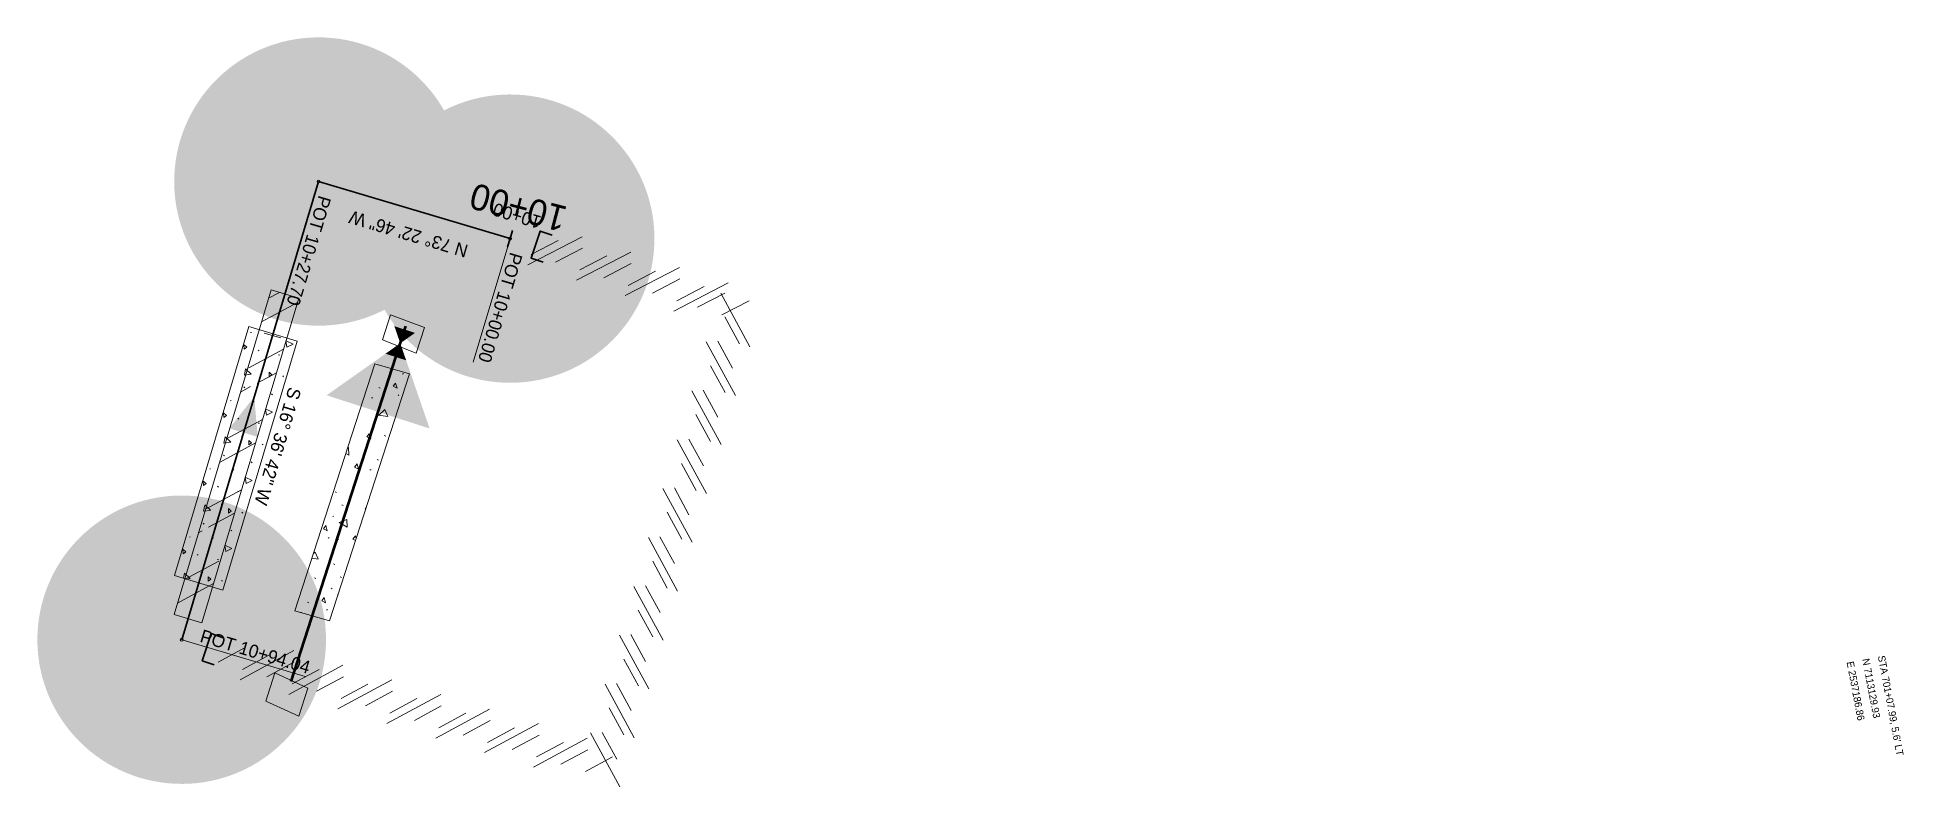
# Model space of a CAD drawing. Extents: x 2536931 to 2538613, y 7112513 to 7131087.
# Drawn here: x 2536931.5 to 2537190.1, y 7113122.8 to 7113226.8 of the extents above; entities that cross this region are included whole.
import ezdxf
from ezdxf.enums import TextEntityAlignment as Align

# ---------------------------------------------------------------- set-up
doc = ezdxf.new("R2010")
doc.units = 0
doc.header["$MEASUREMENT"] = 0
for name, color, linetype, lineweight in [('C-PIPE-CASING', 6, 'Continuous', 13), ('C-PVMT-CONC-REPAIR', 7, 'Continuous', 0), ('C-SSWR-MHOL', 6, 'Continuous', 30), ('C-SSWR-MHOL-200SCALE', 6, 'Continuous', 30), ('C-SSWR-MHOL-20SCALE', 6, 'Continuous', 30), ('C-SSWR-UGND', 1, 'Continuous', 30), ('C-SSWR-UGND-ABAN', 7, 'Continuous', 13), ('C-SSWR-UGND-ABAN-20-SCALE', 7, 'Continuous', 13), ('C-WATR-INST-100SCALE', 7, 'Continuous', 30), ('C-WATR-INST-20SCALE', 30, 'Continuous', 30), ('C-WATR-INST-40SCALE', 1, 'Continuous', 30), ('C-WATR-UGND-Crossings', 4, 'Continuous', 53), ('CONCRETE REPAIR', 7, 'Continuous', 13), ('D_ALIGN_WL_20_SCALE', 7, 'Continuous', 30), ('D_ALIGN_WL_40_SCALE', 7, 'Continuous', 30), ('D_ALIGN_WL_POT_20_SCALE', 7, 'Continuous', 0), ('SIDEWALK REPAIR', 7, 'Continuous', 13)]:
    doc.layers.add(name, color=color, linetype=linetype, lineweight=lineweight)
doc.styles.add('Style-BRIDGE', font='BRIDGE.shx')
doc.styles.add('Style-DEFAULT', font='DEFAULT.shx')

msp = doc.modelspace()

# ---------------------------------------------------------------- texts
at = {"layer": 'D_ALIGN_WL_20_SCALE', "color": 2, "lineweight": 13, "style": 'Style-BRIDGE'}
msp.add_text('10+00', height=1.8, rotation=163.3795, dxfattribs=at).set_placement((2536997.69, 7113201.12), align=Align.TOP_CENTER)
for s, rotation, p in [('N 73%%d 22\' 46" W', 163.3795, (2536982.92, 7113199.45)), ('S 16%%d 36\' 42" W', 253.3883, (2536964.81, 7113170.02))]:
    msp.add_text(s, height=1.8, rotation=rotation, dxfattribs=at).set_placement(p, align=Align.MIDDLE_CENTER)
at = {"layer": 'D_ALIGN_WL_40_SCALE', "color": 2, "style": 'Style-BRIDGE'}
msp.add_text('10+00', height=3.6, rotation=165.3697, dxfattribs=at).set_placement((2536997.67, 7113201.4), align=Align.TOP_CENTER)
at = {"layer": 'D_ALIGN_WL_POT_20_SCALE', "color": 2, "lineweight": 13, "style": 'Style-BRIDGE'}
for s, rotation, p in [('POT 10+27.70', 253.3795, (2536969.11, 7113197.13)), ('POT 10+00.00', 253.3795, (2536995.64, 7113189.25)), ('POT 10+94.04', 343.3883, (2536961.69, 7113141.53))]:
    msp.add_text(s, height=1.8, rotation=rotation, dxfattribs=at).set_placement(p, align=Align.MIDDLE_CENTER)

# ---------------------------------------------------------------- blocks, each defined once
blk = doc.blocks.new('WVP40SC_1')
at = {"layer": 'C-WATR-INST-20SCALE', "extrusion": (0, 0, -1)}
blk.add_solid([(4, -3), (4, 3), (0, 0)], dxfattribs=at)
at = {"layer": 'C-WATR-INST-20SCALE'}
blk.add_solid([(0, 0), (4, -3), (4, 3)], dxfattribs=at)
blk = doc.blocks.new('GPKLBL')
at = {"insert": (0.65, 11.14), "char_height": 1, "attachment_point": 1, "rotation": 280.6757, "line_spacing_factor": 1.32, "style": 'Style-DEFAULT'}
blk.add_mtext("\\C7;STA 701+07.99, 5.6' LT\\PN 7113129.93\\PE 2537186.86", dxfattribs=at)
blk = doc.blocks.new('WVP40SC_8')
at = {"layer": 'C-WATR-INST-100SCALE', "extrusion": (0, 0, -1)}
blk.add_solid([(4, -3), (4, 3), (0, 0)], dxfattribs=at)
at = {"layer": 'C-WATR-INST-100SCALE'}
blk.add_solid([(0, 0), (4, -3), (4, 3)], dxfattribs=at)
blk = doc.blocks.new('WVP40SC')
at = {"layer": 'C-WATR-INST-40SCALE', "extrusion": (0, 0, -1)}
blk.add_solid([(4, -3), (4, 3), (0, 0)], dxfattribs=at)
at = {"layer": 'C-WATR-INST-40SCALE'}
blk.add_solid([(0, 0), (4, -3), (4, 3)], dxfattribs=at)

# ---------------------------------------------------------------- hatches: boundary and pattern name
at = {"layer": 'C-PIPE-CASING', "lineweight": 13}
h = msp.add_hatch(dxfattribs=at)
h.set_pattern_fill('ANSI32', color=256, style=0)
h.set_pattern_definition([(388.388, (2536958.492, 7113185.088), (-10.1249, -13.656), [14.4, -1]), (388.388, (2536957.351, 7113187.1995), (-10.1249, -13.656), [14.4, -1])])
h.paths.add_polyline_path([(2536954.28, 7113145.52), (2536967.71, 7113190.56), (2536963.88, 7113191.7), (2536950.44, 7113146.66)])
at = {"layer": 'C-PVMT-CONC-REPAIR', "lineweight": 0}
h = msp.add_hatch(dxfattribs=at)
h.set_pattern_fill('CONCRT', style=0)
h.set_pattern_definition([(317.327, (2536965.6692, 7113177.1199), (-35.78047, 31.2639), [0.5131, -66.8511]), (216.4766, (2536966.0464, 7113176.7721), (58.34246, 44.362303), [0.4588, -85.9072]), (91.0636, (2536965.6775, 7113176.4994), (0.176554, 30.831297), [0.62056, -113.27097]), (335.2704, (2536963.0974, 7113175.1561), (-8.284193, 2.47147), [1.0675, -68.7925]), (206.9476, (2536964.067, 7113174.7095), (52.701963, 25.45575), [0.9491, -70.6292]), (98.936, (2536963.221, 7113174.2794), (-16.038726, 97.436831), [0.86697, -119.4077]), (315.973, (2536968.6097, 7113178.2735), (-63.276745, 60.056334), [1.06754, -106.0586]), (187.9226, (2536969.3773, 7113177.5316), (19.38864, 4.51034), [0.9594, -46.5556]), (78.3965, (2536968.4271, 7113177.3993), (2.82025, 9.453276), [0.87464, -98.15343]), (196.4954, (2536966.5787, 7113173.8599), (49.881714, 16.002476), [0.13345, -72.1103]), (318.854, (2536967.5286, 7113171.4142), (-13.74814, 14.39622), [0.1822, -47.3328]), (318.854, (2536961.3866, 7113176.2584), (-13.74814, 14.39622), [0.1822, -47.3328]), (318.854, (2536963.9243, 7113177.2581), (-13.74814, 14.39622), [0.1822, -47.3328]), (169.8983, (2536962.2215, 7113173.1761), (77.37799, -12.789955), [0.1675, -86.84355]), (318.854, (2536968.3744, 7113175.7375), (-13.74814, 14.39622), [0.1822, -47.3328]), (318.854, (2536965.455, 7113179.736), (-13.74814, 14.39622), [0.1822, -47.3328]), (317.3272, (2536963.583, 7113180.2558), (-35.78047, 31.2639), [0.5131, -66.8511]), (216.4766, (2536963.9602, 7113179.9081), (58.34246, 44.362303), [0.4588, -85.9072]), (91.0636, (2536963.5913, 7113179.6353), (0.176554, 30.831297), [0.62056, -113.27097]), (317.327, (2536965.5623, 7113172.136), (-35.78047, 31.2639), [0.5131, -66.8511]), (216.4766, (2536965.9396, 7113171.7882), (58.34246, 44.362303), [0.4588, -85.9072]), (91.0636, (2536965.57065, 7113171.51546), (0.176554, 30.831297), [0.62056, -113.271]), (196.4954, (2536971.0026, 7113178.4093), (49.881714, 16.002476), [0.13345, -72.1103]), (196.4954, (2536968.5307, 7113169.9761), (49.881714, 16.002476), [0.13345, -72.1103])])
h.paths.add_polyline_path([(2536950.49, 7113152.07), (2536957.2, 7113150.07), (2536967.5, 7113184.61), (2536960.8, 7113186.61)])
at = {"layer": 'C-SSWR-MHOL'}
h = msp.add_hatch(color=256, dxfattribs=at)
edge = h.paths.add_edge_path()
edge.add_arc((2536970.45, 7113206.74), 4, 87.5172, 447.5172)
h = msp.add_hatch(color=256, dxfattribs=at)
edge = h.paths.add_edge_path()
edge.add_arc((2536997, 7113198.82), 4, 87.5172, 447.5172)
h = msp.add_hatch(color=256, dxfattribs=at)
edge = h.paths.add_edge_path()
edge.add_arc((2536951.49, 7113143.18), 4, 87.5172, 447.5172)
at = {"layer": 'C-SSWR-MHOL-200SCALE'}
h = msp.add_hatch(color=256, dxfattribs=at)
edge = h.paths.add_edge_path()
edge.add_arc((2536970.45, 7113206.74), 20, 87.5172, 447.5172)
h = msp.add_hatch(color=256, dxfattribs=at)
edge = h.paths.add_edge_path()
edge.add_arc((2536997, 7113198.82), 20, 87.5172, 447.5172)
h = msp.add_hatch(color=256, dxfattribs=at)
edge = h.paths.add_edge_path()
edge.add_arc((2536951.49, 7113143.18), 20, 87.5172, 447.5172)
at = {"layer": 'C-SSWR-MHOL-20SCALE'}
h = msp.add_hatch(color=256, dxfattribs=at)
edge = h.paths.add_edge_path()
edge.add_arc((2536970.45, 7113206.74), 2, 87.5172, 447.5172)
h = msp.add_hatch(color=256, dxfattribs=at)
edge = h.paths.add_edge_path()
edge.add_arc((2536997, 7113198.82), 2, 87.5172, 447.5172)
h = msp.add_hatch(color=256, dxfattribs=at)
edge = h.paths.add_edge_path()
edge.add_arc((2536951.49, 7113143.18), 2, 87.5172, 447.5172)
at = {"layer": 'CONCRETE REPAIR', "linetype": 'Continuous', "lineweight": 0}
h = msp.add_hatch(dxfattribs=at)
h.set_pattern_fill('CONCR2', style=0)
h.set_pattern_definition([(152.8184, (2537005.9456, 7113200.3582), (18.1325, -10.43591), [0.61556, -91.2449]), (51.6973, (2537005.39806, 7113200.63945), (-47.360723, -58.885995), [0.55305, -137.0636]), (-74.3396, (2537005.741, 7113201.0734), (-0.23876, -9.99715), [0.7439, -30.6316]), (170.8847, (2537008.3035, 7113203.4433), (64.060653, -11.53281), [1.2809, -72.9022]), (42.6831, (2537007.03875, 7113203.64625), (-9.424392, -9.777769), [1.1455, -113.9125]), (-66.6935, (2537007.881, 7113204.423), (8.94687, -10.21653), [1.0448, -20.9648]), (150.078, (2537002.905, 7113198.0947), (8.94687, -10.21653), [1.281, -19.6402]), (22.1572, (2537001.7948, 7113198.7337), (-27.795654, -9.33901), [1.1313, -48.9746]), (-86.5933, (2537002.8425, 7113199.1603), (6.798014, -100.190873), [1.0453, -109.3378]), (31.7767, (2537003.864, 7113203.8457), (-28.034415, -19.33616), [0.1601, -54.7088]), (155.1065, (2537001.9927, 7113206.3773), (27.31813, -10.65529), [0.2189, -49.887]), (155.1065, (2537010.632, 7113202.7068), (27.31813, -10.65529), [0.2187, -49.8872]), (155.1065, (2537008.0096, 7113200.7486), (27.31813, -10.65529), [0.2189, -49.887]), (4.8432, (2537006.0468, 7113206.0385), (9.18563, -0.21938), [0.201, -92.2241]), (155.1065, (2537002.3775, 7113201.1052), (27.31813, -10.65529), [0.2187, -49.8872]), (155.1065, (2537007.019, 7113197.397), (27.31813, -10.65529), [0.2188, -49.8871]), (152.8184, (2537009.3504, 7113197.3856), (18.1325, -10.43591), [0.61567, -91.24476]), (51.6973, (2537008.8027, 7113197.66685), (-47.360723, -58.885995), [0.55327, -137.06337]), (-74.3396, (2537009.1456, 7113198.101), (-0.23876, -9.99715), [0.7441, -30.6314]), (152.8184, (2537004.4968, 7113206.1622), (18.1325, -10.43591), [0.61556, -91.2449]), (51.6973, (2537003.9492, 7113206.44344), (-47.360723, -58.8859947), [0.55305, -137.0636]), (-74.3396, (2537004.292, 7113206.8774), (-0.23876, -9.99715), [0.7439, -30.6316]), (31.7767, (2537010.117, 7113199.3401), (-28.034415, -19.33616), [0.1601, -54.7088]), (32.856, (2537009.7195, 7113206.3611), (-28.034415, -19.336158), [0.16024, -88.7393])])
h.paths.add_polyline_path([(2536971.98, 7113145.78), (2536967.19, 7113147.2), (2536978.25, 7113181.47), (2536983.04, 7113180.05)])

# ---------------------------------------------------------------- linework, layer by layer
at = {"layer": 'C-PIPE-CASING', "lineweight": 13, "flags": 128}
msp.add_lwpolyline([(2536954.28, 7113145.52), (2536967.71, 7113190.56), (2536963.88, 7113191.7), (2536950.44, 7113146.66)], close=True, dxfattribs=at)
at = {"layer": 'C-PVMT-CONC-REPAIR', "color": 7, "lineweight": 13, "flags": 128}
msp.add_lwpolyline([(2536957.2, 7113150.07), (2536967.5, 7113184.61), (2536960.8, 7113186.61), (2536950.49, 7113152.07)], close=True, dxfattribs=at)
at = {"layer": 'C-SSWR-UGND'}
for p in [(2536951.49, 7113143.18), (2536997, 7113198.82)]:
    msp.add_line(p, (2536970.45, 7113206.74), dxfattribs=at)
at = {"layer": 'C-SSWR-UGND', "flags": 128}
for points in [[(2537001.58, 7113195.54), (2536999.91, 7113196.1), (2537001.17, 7113199.86), (2537002.84, 7113199.3)], [(2536956, 7113139.7), (2536954.33, 7113140.26), (2536955.59, 7113144.02), (2536957.26, 7113143.46)]]:
    msp.add_lwpolyline(points, dxfattribs=at)
at = {"layer": 'C-SSWR-UGND'}
for points in [[(2536986.84, 7113199.52), (2536992.38, 7113200.2), (2536987.88, 7113203.5)], [(2536962.03, 7113171.32), (2536961.54, 7113176.88), (2536958.09, 7113172.49)]]:
    msp.add_solid(points, dxfattribs=at)
at = {"layer": 'C-SSWR-UGND-ABAN', "linetype": 'Continuous'}
for p, q in [((2536999.45, 7113195.18), (2537006.98, 7113199.09)), ((2537006.19, 7113193.04), (2537013.72, 7113196.95)), ((2537012.93, 7113190.91), (2537020.46, 7113194.82)), ((2537019.67, 7113188.77), (2537027.2, 7113192.68)), ((2537026.18, 7113191.27), (2537030.24, 7113183.82)), ((2537024.18, 7113184.49), (2537028.23, 7113177.04)), ((2537022.18, 7113177.71), (2537026.23, 7113170.26)), ((2537020.17, 7113170.93), (2537024.23, 7113163.48)), ((2537018.17, 7113164.15), (2537022.22, 7113156.69)), ((2537016.17, 7113157.37), (2537020.22, 7113149.91)), ((2537014.16, 7113150.58), (2537018.22, 7113143.13)), ((2536967.05, 7113141.66), (2536959.58, 7113137.63)), ((2537012.16, 7113143.8), (2537016.22, 7113136.35)), ((2536973.83, 7113139.63), (2536966.36, 7113135.6)), ((2536980.6, 7113137.61), (2536973.14, 7113133.58)), ((2537010.16, 7113137.02), (2537014.21, 7113129.57)), ((2536987.38, 7113135.59), (2536979.91, 7113131.56)), ((2536994.15, 7113133.56), (2536986.69, 7113129.53)), ((2537000.93, 7113131.54), (2536993.46, 7113127.51)), ((2537007.7, 7113129.51), (2537000.24, 7113125.48)), ((2537008.16, 7113130.24), (2537012.21, 7113122.79))]:
    msp.add_line(p, q, dxfattribs=at)
at = {"layer": 'C-SSWR-UGND-ABAN-20-SCALE', "linetype": 'Continuous'}
for p, q in [((2536999.9, 7113196.61), (2537003.67, 7113198.56)), ((2537003.27, 7113195.54), (2537007.04, 7113197.49)), ((2537006.64, 7113194.47), (2537010.41, 7113196.43)), ((2537010.01, 7113193.4), (2537013.78, 7113195.36)), ((2537013.38, 7113192.34), (2537017.15, 7113194.29)), ((2537016.75, 7113191.27), (2537020.52, 7113193.22)), ((2537020.12, 7113190.2), (2537023.89, 7113192.16)), ((2537022.98, 7113189.3), (2537026.75, 7113191.25)), ((2537026.35, 7113188.23), (2537030.12, 7113190.18)), ((2537026.77, 7113187.97), (2537028.8, 7113184.24)), ((2537025.77, 7113184.58), (2537027.8, 7113180.85)), ((2537024.77, 7113181.19), (2537026.8, 7113177.46)), ((2537023.77, 7113177.8), (2537025.79, 7113174.07)), ((2537022.76, 7113174.41), (2537024.79, 7113170.68)), ((2537021.76, 7113171.02), (2537023.79, 7113167.29)), ((2537020.76, 7113167.63), (2537022.79, 7113163.9)), ((2537019.76, 7113164.24), (2537021.79, 7113160.51)), ((2537018.76, 7113160.85), (2537020.79, 7113157.12)), ((2537017.76, 7113157.45), (2537019.78, 7113153.73)), ((2537016.76, 7113154.06), (2537018.78, 7113150.34)), ((2537015.75, 7113150.67), (2537017.78, 7113146.95)), ((2537014.75, 7113147.28), (2537016.78, 7113143.56)), ((2536960.27, 7113142.08), (2536956.53, 7113140.07)), ((2537013.75, 7113143.89), (2537015.78, 7113140.17)), ((2536963.65, 7113141.07), (2536959.92, 7113139.06)), ((2536967.04, 7113140.06), (2536963.31, 7113138.05)), ((2536970.52, 7113139.06), (2536966.79, 7113137.04)), ((2537012.75, 7113140.5), (2537014.78, 7113136.77)), ((2536973.91, 7113138.04), (2536970.18, 7113136.03)), ((2536977.3, 7113137.03), (2536973.57, 7113135.02)), ((2537011.75, 7113137.11), (2537013.78, 7113133.38)), ((2536980.69, 7113136.02), (2536976.95, 7113134)), ((2536984.07, 7113135.01), (2536980.34, 7113132.99)), ((2536987.46, 7113134), (2536983.73, 7113131.98)), ((2536990.85, 7113132.98), (2536987.12, 7113130.97)), ((2536994.24, 7113131.97), (2536990.5, 7113129.96)), ((2537010.75, 7113133.72), (2537012.77, 7113129.99)), ((2536997.62, 7113130.96), (2536993.89, 7113128.94)), ((2537001.01, 7113129.95), (2536997.28, 7113127.93)), ((2537004.4, 7113128.94), (2537000.67, 7113126.92)), ((2537009.75, 7113130.33), (2537011.77, 7113126.6)), ((2537007.79, 7113127.92), (2537004.05, 7113125.91)), ((2537011.18, 7113126.91), (2537007.44, 7113124.9))]:
    msp.add_line(p, q, dxfattribs=at)
at = {"layer": 'C-WATR-UGND-Crossings', "linetype": 'Continuous'}
msp.add_line((2536966.64, 7113137.36), (2536982.55, 7113186.68), dxfattribs=at)
at = {"layer": 'CONCRETE REPAIR', "flags": 128}
msp.add_lwpolyline([(2536971.98, 7113145.78), (2536967.19, 7113147.2), (2536978.25, 7113181.47), (2536983.04, 7113180.05)], close=True, dxfattribs=at)
at = {"layer": 'D_ALIGN_WL_20_SCALE', "color": 2, "lineweight": 13}
for p, q in [((2536997, 7113198.82), (2536996.66, 7113197.67)), ((2536997, 7113198.82), (2536997.34, 7113199.97)), ((2536962.93, 7113185.72), (2536965.23, 7113185.04))]:
    msp.add_line(p, q, dxfattribs=at)
at = {"layer": 'D_ALIGN_WL_40_SCALE', "color": 2, "lineweight": 30}
for q in [(2536996.66, 7113197.67), (2536997.34, 7113199.97)]:
    msp.add_line((2536997, 7113198.82), q, dxfattribs=at)
at = {"layer": 'D_ALIGN_WL_POT_20_SCALE', "color": 2, "lineweight": 13}
for p, q in [((2536970.4, 7113206.55), (2536965.34, 7113189.6)), ((2536996.94, 7113198.63), (2536991.88, 7113181.68)), ((2536964.08, 7113185.38), (2536962.93, 7113185.72)), ((2536964.08, 7113185.38), (2536965.23, 7113185.04)), ((2536951.68, 7113143.12), (2536968.59, 7113138.08))]:
    msp.add_line(p, q, dxfattribs=at)
for centre in [(2536970.45, 7113206.74), (2536997, 7113198.82), (2536951.49, 7113143.18)]:
    msp.add_circle(centre, 0.2, dxfattribs=at)
at = {"layer": 'SIDEWALK REPAIR', "flags": 128}
for points in [[(2536979.31, 7113184.77), (2536983.97, 7113182.92), (2536985.12, 7113186.5), (2536980.43, 7113188.25)], [(2536963.14, 7113134.67), (2536967.72, 7113132.59), (2536968.98, 7113136.47), (2536964.4, 7113138.57)]]:
    msp.add_lwpolyline(points, close=True, dxfattribs=at)

# ---------------------------------------------------------------- block references
msp.add_blockref('GPKLBL', (2537186.86, 7113129.93))
at = {"layer": 'C-WATR-INST-100SCALE', "xscale": 2.5, "yscale": 2.5, "zscale": 2.5, "rotation": 72.11273392900077}
msp.add_blockref('WVP40SC_8', (2536981.78, 7113184.3), dxfattribs=at)
at = {"layer": 'C-WATR-INST-20SCALE', "xscale": 0.4999999999999999, "yscale": 0.4999999999999999, "zscale": 0.4999999999999999, "rotation": 72.11273391976813}
msp.add_blockref('WVP40SC_1', (2536981.78, 7113184.3), dxfattribs=at)
at = {"layer": 'C-WATR-INST-40SCALE', "rotation": 72.11273391662064}
msp.add_blockref('WVP40SC', (2536981.78, 7113184.3), dxfattribs=at)

msp.set_redraw_order([(e.dxf.handle, doc.entitydb.next_handle()) for e in msp.query("TEXT MTEXT ATTDEF DIMENSION ARC_DIMENSION")])  # texts and dimensions are drawn at this point

doc.saveas('drawing.dxf')
